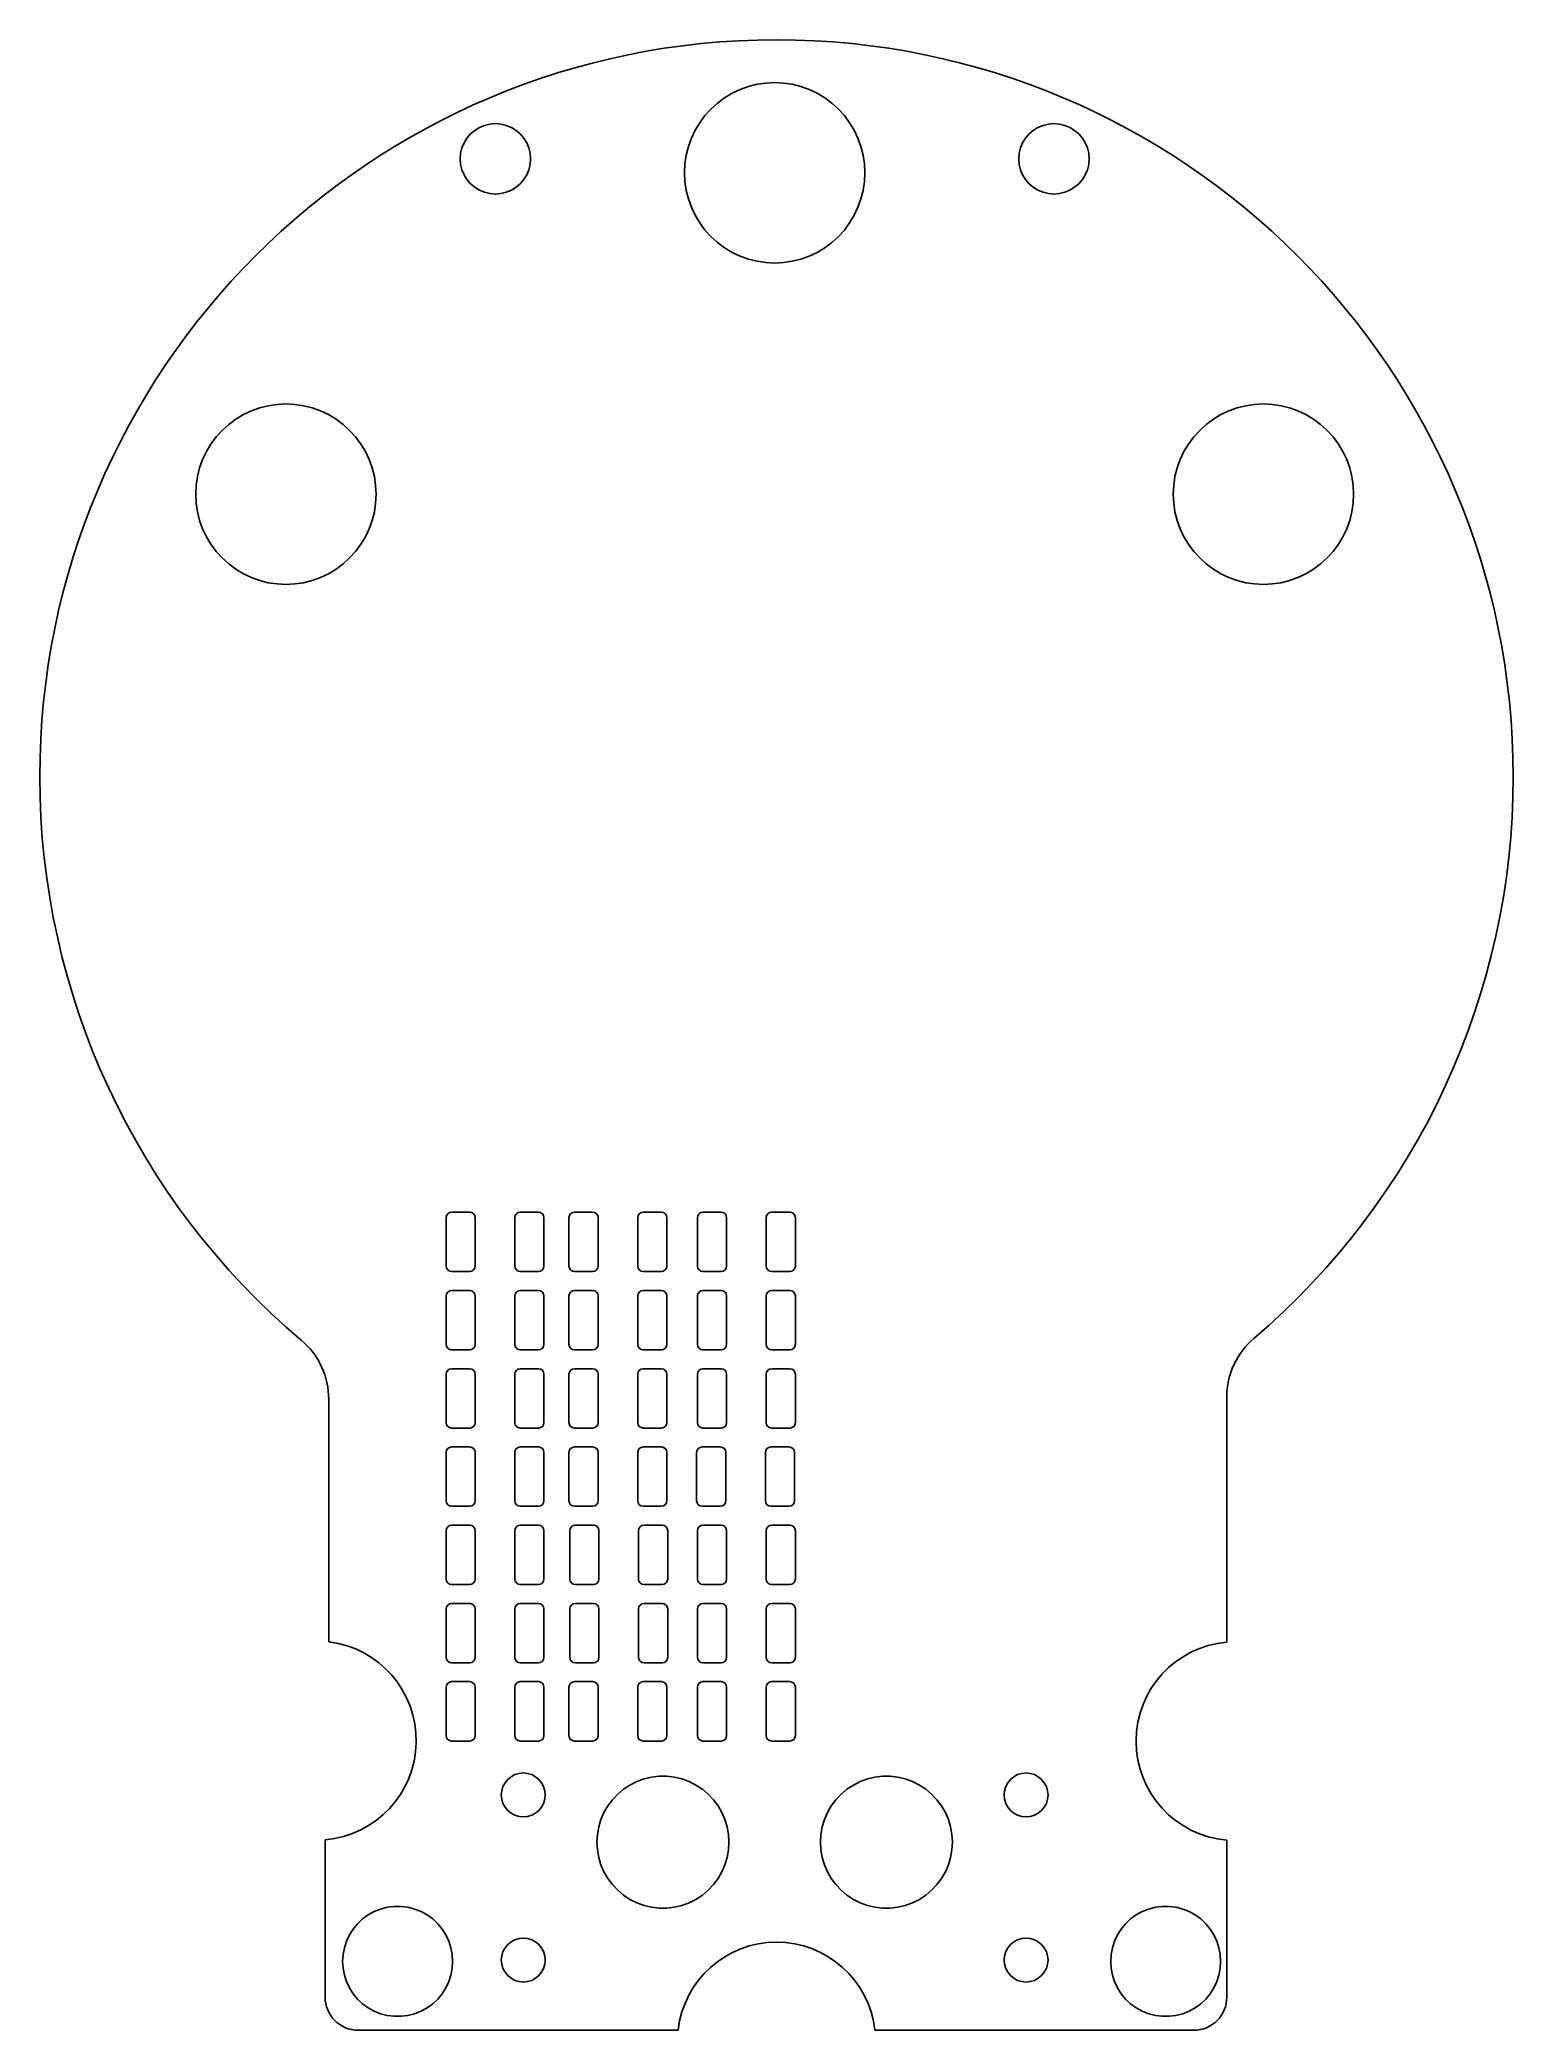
# Model space of a CAD drawing. Extents: x 116 to 183, y -128 to -37.6.
import ezdxf

# ---------------------------------------------------------------- set-up
doc = ezdxf.new("R2010")
doc.units = 0
doc.layers.add('BLACK', color=7, linetype='CONTINUOUS')

msp = doc.modelspace()

# ---------------------------------------------------------------- linework, layer by layer
at = {"layer": 'BLACK', "linetype": 'CONTINUOUS'}
for p, q in [((147.798238, -39.830344), (148.177073, -39.694795)), ((148.177073, -39.694795), (148.56737, -39.59703)), ((148.56737, -39.59703), (148.96537, -39.537993)), ((148.96537, -39.537993), (149.36724, -39.51825)), ((149.36724, -39.51825), (149.76911, -39.537993)), ((149.76911, -39.537993), (150.16711, -39.59703)), ((150.16711, -39.59703), (150.557407, -39.694795)), ((150.557407, -39.694795), (150.936242, -39.830344)), ((146.468102, -40.719112), (146.766228, -40.448907)), ((146.766228, -40.448907), (147.089402, -40.209225)), ((147.089402, -40.209225), (147.434513, -40.002373)), ((147.434513, -40.002373), (147.798238, -39.830344)), ((150.936242, -39.830344), (151.299967, -40.002373)), ((151.299967, -40.002373), (151.645078, -40.209225)), ((151.645078, -40.209225), (151.968252, -40.448907)), ((151.968252, -40.448907), (152.266378, -40.719112)), ((135.726784, -41.688823), (135.940855, -41.55764)), ((135.940855, -41.55764), (136.172813, -41.46156)), ((136.172813, -41.46156), (136.416945, -41.402949)), ((136.416945, -41.402949), (136.66724, -41.38325)), ((136.66724, -41.38325), (136.917535, -41.402949)), ((136.917535, -41.402949), (137.161667, -41.46156)), ((137.161667, -41.46156), (137.393625, -41.55764)), ((137.393625, -41.55764), (137.607696, -41.688823)), ((145.751363, -41.685523), (145.958215, -41.340412)), ((145.958215, -41.340412), (146.197897, -41.017238)), ((146.197897, -41.017238), (146.468102, -40.719112)), ((152.266378, -40.719112), (152.536583, -41.017238)), ((152.536583, -41.017238), (152.776265, -41.340412)), ((152.776265, -41.340412), (152.983117, -41.685523)), ((161.126784, -41.688823), (161.340855, -41.55764)), ((161.340855, -41.55764), (161.572813, -41.46156)), ((161.572813, -41.46156), (161.816945, -41.402949)), ((161.816945, -41.402949), (162.06724, -41.38325)), ((162.06724, -41.38325), (162.317535, -41.402949)), ((162.317535, -41.402949), (162.561667, -41.46156)), ((162.561667, -41.46156), (162.793625, -41.55764)), ((162.793625, -41.55764), (163.007696, -41.688823)), ((135.086939, -42.732955), (135.14555, -42.488823)), ((135.14555, -42.488823), (135.24163, -42.256865)), ((135.24163, -42.256865), (135.372813, -42.042794)), ((135.372813, -42.042794), (135.535869, -41.851879)), ((135.535869, -41.851879), (135.726784, -41.688823)), ((137.607696, -41.688823), (137.798611, -41.851879)), ((137.798611, -41.851879), (137.961667, -42.042794)), ((137.961667, -42.042794), (138.09285, -42.256865)), ((138.09285, -42.256865), (138.18893, -42.488823)), ((138.18893, -42.488823), (138.247541, -42.732955)), ((145.34602, -42.81838), (145.443785, -42.428083)), ((145.443785, -42.428083), (145.579334, -42.049248)), ((145.579334, -42.049248), (145.751363, -41.685523)), ((152.983117, -41.685523), (153.155146, -42.049248)), ((153.155146, -42.049248), (153.290695, -42.428083)), ((153.290695, -42.428083), (153.38846, -42.81838)), ((160.486939, -42.732955), (160.54555, -42.488823)), ((160.54555, -42.488823), (160.64163, -42.256865)), ((160.64163, -42.256865), (160.772813, -42.042794)), ((160.772813, -42.042794), (160.935869, -41.851879)), ((160.935869, -41.851879), (161.126784, -41.688823)), ((163.007696, -41.688823), (163.198611, -41.851879)), ((163.198611, -41.851879), (163.361667, -42.042794)), ((163.361667, -42.042794), (163.49285, -42.256865)), ((163.49285, -42.256865), (163.58893, -42.488823)), ((163.58893, -42.488823), (163.647541, -42.732955)), ((135.06724, -42.98325), (135.086939, -42.732955)), ((135.086939, -43.233545), (135.06724, -42.98325)), ((135.14555, -43.477677), (135.086939, -43.233545)), ((138.247541, -43.233545), (138.18893, -43.477677)), ((138.247541, -42.732955), (138.26724, -42.98325)), ((138.26724, -42.98325), (138.247541, -43.233545)), ((145.26724, -43.61825), (145.286983, -43.21638)), ((145.286983, -43.21638), (145.34602, -42.81838)), ((153.38846, -42.81838), (153.447497, -43.21638)), ((153.447497, -43.21638), (153.46724, -43.61825)), ((160.46724, -42.98325), (160.486939, -42.732955)), ((160.486939, -43.233545), (160.46724, -42.98325)), ((160.54555, -43.477677), (160.486939, -43.233545)), ((163.647541, -43.233545), (163.58893, -43.477677)), ((163.647541, -42.732955), (163.66724, -42.98325)), ((163.66724, -42.98325), (163.647541, -43.233545)), ((135.24163, -43.709635), (135.14555, -43.477677)), ((135.372813, -43.923706), (135.24163, -43.709635)), ((135.535869, -44.114621), (135.372813, -43.923706)), ((135.726784, -44.277677), (135.535869, -44.114621)), ((135.940855, -44.40886), (135.726784, -44.277677)), ((137.607696, -44.277677), (137.393625, -44.40886)), ((137.798611, -44.114621), (137.607696, -44.277677)), ((137.961667, -43.923706), (137.798611, -44.114621)), ((138.09285, -43.709635), (137.961667, -43.923706)), ((138.18893, -43.477677), (138.09285, -43.709635)), ((145.286983, -44.02012), (145.26724, -43.61825)), ((145.34602, -44.41812), (145.286983, -44.02012)), ((153.447497, -44.02012), (153.38846, -44.41812)), ((153.46724, -43.61825), (153.447497, -44.02012)), ((160.64163, -43.709635), (160.54555, -43.477677)), ((160.772813, -43.923706), (160.64163, -43.709635)), ((160.935869, -44.114621), (160.772813, -43.923706)), ((161.126784, -44.277677), (160.935869, -44.114621)), ((161.340855, -44.40886), (161.126784, -44.277677)), ((163.007696, -44.277677), (162.793625, -44.40886)), ((163.198611, -44.114621), (163.007696, -44.277677)), ((163.361667, -43.923706), (163.198611, -44.114621)), ((163.49285, -43.709635), (163.361667, -43.923706)), ((163.58893, -43.477677), (163.49285, -43.709635)), ((136.172813, -44.50494), (135.940855, -44.40886)), ((136.416945, -44.563551), (136.172813, -44.50494)), ((136.66724, -44.58325), (136.416945, -44.563551)), ((136.917535, -44.563551), (136.66724, -44.58325)), ((137.161667, -44.50494), (136.917535, -44.563551)), ((137.393625, -44.40886), (137.161667, -44.50494)), ((145.443785, -44.808417), (145.34602, -44.41812)), ((145.579334, -45.187252), (145.443785, -44.808417)), ((145.751363, -45.550977), (145.579334, -45.187252)), ((153.155146, -45.187252), (152.983117, -45.550977)), ((153.290695, -44.808417), (153.155146, -45.187252)), ((153.38846, -44.41812), (153.290695, -44.808417)), ((161.572813, -44.50494), (161.340855, -44.40886)), ((161.816945, -44.563551), (161.572813, -44.50494)), ((162.06724, -44.58325), (161.816945, -44.563551)), ((162.317535, -44.563551), (162.06724, -44.58325)), ((162.561667, -44.50494), (162.317535, -44.563551)), ((162.793625, -44.40886), (162.561667, -44.50494)), ((145.958215, -45.896088), (145.751363, -45.550977)), ((146.197897, -46.219262), (145.958215, -45.896088)), ((152.776265, -45.896088), (152.536583, -46.219262)), ((152.983117, -45.550977), (152.776265, -45.896088)), ((146.468102, -46.517388), (146.197897, -46.219262)), ((146.766228, -46.787593), (146.468102, -46.517388)), ((147.089402, -47.027275), (146.766228, -46.787593)), ((147.434513, -47.234127), (147.089402, -47.027275)), ((151.645078, -47.027275), (151.299967, -47.234127)), ((151.968252, -46.787593), (151.645078, -47.027275)), ((152.266378, -46.517388), (151.968252, -46.787593)), ((152.536583, -46.219262), (152.266378, -46.517388)), ((147.798238, -47.406156), (147.434513, -47.234127)), ((148.177073, -47.541705), (147.798238, -47.406156)), ((148.56737, -47.63947), (148.177073, -47.541705)), ((148.96537, -47.698507), (148.56737, -47.63947)), ((149.36724, -47.71825), (148.96537, -47.698507)), ((149.76911, -47.698507), (149.36724, -47.71825)), ((150.16711, -47.63947), (149.76911, -47.698507)), ((150.557407, -47.541705), (150.16711, -47.63947)), ((150.936242, -47.406156), (150.557407, -47.541705)), ((151.299967, -47.234127), (150.936242, -47.406156)), ((125.952073, -54.299795), (126.34237, -54.20203)), ((126.34237, -54.20203), (126.74037, -54.142993)), ((126.74037, -54.142993), (127.14224, -54.12325)), ((127.14224, -54.12325), (127.54411, -54.142993)), ((127.54411, -54.142993), (127.94211, -54.20203)), ((127.94211, -54.20203), (128.332407, -54.299795)), ((170.402073, -54.299795), (170.79237, -54.20203)), ((170.79237, -54.20203), (171.19037, -54.142993)), ((171.19037, -54.142993), (171.59224, -54.12325)), ((171.59224, -54.12325), (171.99411, -54.142993)), ((171.99411, -54.142993), (172.39211, -54.20203)), ((172.39211, -54.20203), (172.782407, -54.299795)), ((124.243102, -55.324112), (124.541228, -55.053907)), ((124.541228, -55.053907), (124.864402, -54.814225)), ((124.864402, -54.814225), (125.209513, -54.607373)), ((125.209513, -54.607373), (125.573238, -54.435344)), ((125.573238, -54.435344), (125.952073, -54.299795)), ((128.332407, -54.299795), (128.711242, -54.435344)), ((128.711242, -54.435344), (129.074967, -54.607373)), ((129.074967, -54.607373), (129.420078, -54.814225)), ((129.420078, -54.814225), (129.743252, -55.053907)), ((129.743252, -55.053907), (130.041378, -55.324112)), ((168.693102, -55.324112), (168.991228, -55.053907)), ((168.991228, -55.053907), (169.314402, -54.814225)), ((169.314402, -54.814225), (169.659513, -54.607373)), ((169.659513, -54.607373), (170.023238, -54.435344)), ((170.023238, -54.435344), (170.402073, -54.299795)), ((172.782407, -54.299795), (173.161242, -54.435344)), ((173.161242, -54.435344), (173.524967, -54.607373)), ((173.524967, -54.607373), (173.870078, -54.814225)), ((173.870078, -54.814225), (174.193252, -55.053907)), ((174.193252, -55.053907), (174.491378, -55.324112)), ((123.526363, -56.290523), (123.733215, -55.945412)), ((123.733215, -55.945412), (123.972897, -55.622238)), ((123.972897, -55.622238), (124.243102, -55.324112)), ((130.041378, -55.324112), (130.311583, -55.622238)), ((130.311583, -55.622238), (130.551265, -55.945412)), ((130.551265, -55.945412), (130.758117, -56.290523)), ((167.976363, -56.290523), (168.183215, -55.945412)), ((168.183215, -55.945412), (168.422897, -55.622238)), ((168.422897, -55.622238), (168.693102, -55.324112)), ((174.491378, -55.324112), (174.761583, -55.622238)), ((174.761583, -55.622238), (175.001265, -55.945412)), ((175.001265, -55.945412), (175.208117, -56.290523)), ((123.218785, -57.033083), (123.354334, -56.654248)), ((123.354334, -56.654248), (123.526363, -56.290523)), ((130.758117, -56.290523), (130.930146, -56.654248)), ((130.930146, -56.654248), (131.065695, -57.033083)), ((167.668785, -57.033083), (167.804334, -56.654248)), ((167.804334, -56.654248), (167.976363, -56.290523)), ((175.208117, -56.290523), (175.380146, -56.654248)), ((175.380146, -56.654248), (175.515695, -57.033083)), ((123.04224, -58.22325), (123.061983, -57.82138)), ((123.061983, -57.82138), (123.12102, -57.42338)), ((123.12102, -57.42338), (123.218785, -57.033083)), ((131.065695, -57.033083), (131.16346, -57.42338)), ((131.16346, -57.42338), (131.222497, -57.82138)), ((131.222497, -57.82138), (131.24224, -58.22325)), ((167.49224, -58.22325), (167.511983, -57.82138)), ((167.511983, -57.82138), (167.57102, -57.42338)), ((167.57102, -57.42338), (167.668785, -57.033083)), ((175.515695, -57.033083), (175.61346, -57.42338)), ((175.61346, -57.42338), (175.672497, -57.82138)), ((175.672497, -57.82138), (175.69224, -58.22325)), ((123.061983, -58.62512), (123.04224, -58.22325)), ((123.12102, -59.02312), (123.061983, -58.62512)), ((131.222497, -58.62512), (131.16346, -59.02312)), ((131.24224, -58.22325), (131.222497, -58.62512)), ((167.511983, -58.62512), (167.49224, -58.22325)), ((167.57102, -59.02312), (167.511983, -58.62512)), ((175.672497, -58.62512), (175.61346, -59.02312)), ((175.69224, -58.22325), (175.672497, -58.62512)), ((123.218785, -59.413417), (123.12102, -59.02312)), ((123.354334, -59.792252), (123.218785, -59.413417)), ((131.065695, -59.413417), (130.930146, -59.792252)), ((131.16346, -59.02312), (131.065695, -59.413417)), ((167.668785, -59.413417), (167.57102, -59.02312)), ((167.804334, -59.792252), (167.668785, -59.413417)), ((175.515695, -59.413417), (175.380146, -59.792252)), ((175.61346, -59.02312), (175.515695, -59.413417)), ((123.526363, -60.155977), (123.354334, -59.792252)), ((123.733215, -60.501088), (123.526363, -60.155977)), ((123.972897, -60.824262), (123.733215, -60.501088)), ((130.551265, -60.501088), (130.311583, -60.824262)), ((130.758117, -60.155977), (130.551265, -60.501088)), ((130.930146, -59.792252), (130.758117, -60.155977)), ((167.976363, -60.155977), (167.804334, -59.792252)), ((168.183215, -60.501088), (167.976363, -60.155977)), ((168.422897, -60.824262), (168.183215, -60.501088)), ((175.001265, -60.501088), (174.761583, -60.824262)), ((175.208117, -60.155977), (175.001265, -60.501088)), ((175.380146, -59.792252), (175.208117, -60.155977)), ((124.243102, -61.122388), (123.972897, -60.824262)), ((124.541228, -61.392593), (124.243102, -61.122388)), ((124.864402, -61.632275), (124.541228, -61.392593)), ((129.743252, -61.392593), (129.420078, -61.632275)), ((130.041378, -61.122388), (129.743252, -61.392593)), ((130.311583, -60.824262), (130.041378, -61.122388)), ((168.693102, -61.122388), (168.422897, -60.824262)), ((168.991228, -61.392593), (168.693102, -61.122388)), ((169.314402, -61.632275), (168.991228, -61.392593)), ((174.193252, -61.392593), (173.870078, -61.632275)), ((174.491378, -61.122388), (174.193252, -61.392593)), ((174.761583, -60.824262), (174.491378, -61.122388)), ((125.209513, -61.839127), (124.864402, -61.632275)), ((125.573238, -62.011156), (125.209513, -61.839127)), ((125.952073, -62.146705), (125.573238, -62.011156)), ((126.34237, -62.24447), (125.952073, -62.146705)), ((126.74037, -62.303507), (126.34237, -62.24447)), ((127.14224, -62.32325), (126.74037, -62.303507)), ((127.54411, -62.303507), (127.14224, -62.32325)), ((127.94211, -62.24447), (127.54411, -62.303507)), ((128.332407, -62.146705), (127.94211, -62.24447)), ((128.711242, -62.011156), (128.332407, -62.146705)), ((129.074967, -61.839127), (128.711242, -62.011156)), ((129.420078, -61.632275), (129.074967, -61.839127)), ((169.659513, -61.839127), (169.314402, -61.632275)), ((170.023238, -62.011156), (169.659513, -61.839127)), ((170.402073, -62.146705), (170.023238, -62.011156)), ((170.79237, -62.24447), (170.402073, -62.146705)), ((171.19037, -62.303507), (170.79237, -62.24447)), ((171.59224, -62.32325), (171.19037, -62.303507)), ((171.99411, -62.303507), (171.59224, -62.32325)), ((172.39211, -62.24447), (171.99411, -62.303507)), ((172.782407, -62.146705), (172.39211, -62.24447)), ((173.161242, -62.011156), (172.782407, -62.146705)), ((173.524967, -61.839127), (173.161242, -62.011156)), ((173.870078, -61.632275), (173.524967, -61.839127)), ((134.427, -91.102), (134.44603, -91.006329)), ((134.427, -93.302), (134.427, -91.102)), ((134.44603, -91.006329), (134.500223, -90.925223)), ((134.500223, -90.925223), (134.581329, -90.87103)), ((134.581329, -90.87103), (134.677, -90.852)), ((134.677, -90.852), (135.502, -90.852)), ((135.502, -90.852), (135.597671, -90.87103)), ((135.597671, -90.87103), (135.678777, -90.925223)), ((135.678777, -90.925223), (135.73297, -91.006329)), ((135.73297, -91.006329), (135.752, -91.102)), ((135.752, -91.102), (135.752, -93.302)), ((137.552, -91.102), (137.57103, -91.006329)), ((137.552, -93.302), (137.552, -91.102)), ((137.57103, -91.006329), (137.625223, -90.925223)), ((137.625223, -90.925223), (137.706329, -90.87103)), ((137.706329, -90.87103), (137.802, -90.852)), ((137.802, -90.852), (138.627, -90.852)), ((138.627, -90.852), (138.722671, -90.87103)), ((138.722671, -90.87103), (138.803777, -90.925223)), ((138.803777, -90.925223), (138.85797, -91.006329)), ((138.85797, -91.006329), (138.877, -91.102)), ((138.877, -91.102), (138.877, -93.302)), ((140.015, -91.102), (140.03403, -91.006329)), ((140.015, -93.302), (140.015, -91.102)), ((140.03403, -91.006329), (140.088223, -90.925223)), ((140.088223, -90.925223), (140.169329, -90.87103)), ((140.169329, -90.87103), (140.265, -90.852)), ((140.265, -90.852), (141.09, -90.852)), ((141.09, -90.852), (141.185671, -90.87103)), ((141.185671, -90.87103), (141.266777, -90.925223)), ((141.266777, -90.925223), (141.32097, -91.006329)), ((141.32097, -91.006329), (141.34, -91.102)), ((141.34, -91.102), (141.34, -93.302)), ((143.14, -91.102), (143.15903, -91.006329)), ((143.14, -93.302), (143.14, -91.102)), ((143.15903, -91.006329), (143.213223, -90.925223)), ((143.213223, -90.925223), (143.294329, -90.87103)), ((143.294329, -90.87103), (143.39, -90.852)), ((143.39, -90.852), (144.215, -90.852)), ((144.215, -90.852), (144.310671, -90.87103)), ((144.310671, -90.87103), (144.391777, -90.925223)), ((144.391777, -90.925223), (144.44597, -91.006329)), ((144.44597, -91.006329), (144.465, -91.102)), ((144.465, -91.102), (144.465, -93.302)), ((145.857, -91.102), (145.87603, -91.006329)), ((145.857, -93.302), (145.857, -91.102)), ((145.87603, -91.006329), (145.930223, -90.925223)), ((145.930223, -90.925223), (146.011329, -90.87103)), ((146.011329, -90.87103), (146.107, -90.852)), ((146.107, -90.852), (146.932, -90.852)), ((146.932, -90.852), (147.027671, -90.87103)), ((147.027671, -90.87103), (147.108777, -90.925223)), ((147.108777, -90.925223), (147.16297, -91.006329)), ((147.16297, -91.006329), (147.182, -91.102)), ((147.182, -91.102), (147.182, -93.302)), ((148.982, -91.102), (149.00103, -91.006329)), ((148.982, -93.302), (148.982, -91.102)), ((149.00103, -91.006329), (149.055223, -90.925223)), ((149.055223, -90.925223), (149.136329, -90.87103)), ((149.136329, -90.87103), (149.232, -90.852)), ((149.232, -90.852), (150.057, -90.852)), ((150.057, -90.852), (150.152671, -90.87103)), ((150.152671, -90.87103), (150.233777, -90.925223)), ((150.233777, -90.925223), (150.28797, -91.006329)), ((150.28797, -91.006329), (150.307, -91.102)), ((150.307, -91.102), (150.307, -93.302)), ((134.44603, -93.397671), (134.427, -93.302)), ((134.500223, -93.478777), (134.44603, -93.397671)), ((134.581329, -93.53297), (134.500223, -93.478777)), ((134.677, -93.552), (134.581329, -93.53297)), ((135.502, -93.552), (134.677, -93.552)), ((135.597671, -93.53297), (135.502, -93.552)), ((135.678777, -93.478777), (135.597671, -93.53297)), ((135.73297, -93.397671), (135.678777, -93.478777)), ((135.752, -93.302), (135.73297, -93.397671)), ((137.57103, -93.397671), (137.552, -93.302)), ((137.625223, -93.478777), (137.57103, -93.397671)), ((137.706329, -93.53297), (137.625223, -93.478777)), ((137.802, -93.552), (137.706329, -93.53297)), ((138.627, -93.552), (137.802, -93.552)), ((138.722671, -93.53297), (138.627, -93.552)), ((138.803777, -93.478777), (138.722671, -93.53297)), ((138.85797, -93.397671), (138.803777, -93.478777)), ((138.877, -93.302), (138.85797, -93.397671)), ((140.03403, -93.397671), (140.015, -93.302)), ((140.088223, -93.478777), (140.03403, -93.397671)), ((140.169329, -93.53297), (140.088223, -93.478777)), ((140.265, -93.552), (140.169329, -93.53297)), ((141.09, -93.552), (140.265, -93.552)), ((141.185671, -93.53297), (141.09, -93.552)), ((141.266777, -93.478777), (141.185671, -93.53297)), ((141.32097, -93.397671), (141.266777, -93.478777)), ((141.34, -93.302), (141.32097, -93.397671)), ((143.15903, -93.397671), (143.14, -93.302)), ((143.213223, -93.478777), (143.15903, -93.397671)), ((143.294329, -93.53297), (143.213223, -93.478777)), ((143.39, -93.552), (143.294329, -93.53297)), ((144.215, -93.552), (143.39, -93.552)), ((144.310671, -93.53297), (144.215, -93.552)), ((144.391777, -93.478777), (144.310671, -93.53297)), ((144.44597, -93.397671), (144.391777, -93.478777)), ((144.465, -93.302), (144.44597, -93.397671)), ((145.87603, -93.397671), (145.857, -93.302)), ((145.930223, -93.478777), (145.87603, -93.397671)), ((146.011329, -93.53297), (145.930223, -93.478777)), ((146.107, -93.552), (146.011329, -93.53297)), ((146.932, -93.552), (146.107, -93.552)), ((147.027671, -93.53297), (146.932, -93.552)), ((147.108777, -93.478777), (147.027671, -93.53297)), ((147.16297, -93.397671), (147.108777, -93.478777)), ((147.182, -93.302), (147.16297, -93.397671)), ((149.00103, -93.397671), (148.982, -93.302)), ((149.055223, -93.478777), (149.00103, -93.397671)), ((149.136329, -93.53297), (149.055223, -93.478777)), ((149.232, -93.552), (149.136329, -93.53297)), ((150.057, -93.552), (149.232, -93.552)), ((150.152671, -93.53297), (150.057, -93.552)), ((150.233777, -93.478777), (150.152671, -93.53297)), ((150.28797, -93.397671), (150.233777, -93.478777)), ((150.307, -93.302), (150.28797, -93.397671)), ((134.427, -94.658), (134.44603, -94.562329)), ((134.427, -96.858), (134.427, -94.658)), ((134.44603, -94.562329), (134.500223, -94.481223)), ((134.500223, -94.481223), (134.581329, -94.42703)), ((134.581329, -94.42703), (134.677, -94.408)), ((134.677, -94.408), (135.502, -94.408)), ((135.502, -94.408), (135.597671, -94.42703)), ((135.597671, -94.42703), (135.678777, -94.481223)), ((135.678777, -94.481223), (135.73297, -94.562329)), ((135.73297, -94.562329), (135.752, -94.658)), ((135.752, -94.658), (135.752, -96.858)), ((137.552, -94.658), (137.57103, -94.562329)), ((137.552, -96.858), (137.552, -94.658)), ((137.57103, -94.562329), (137.625223, -94.481223)), ((137.625223, -94.481223), (137.706329, -94.42703)), ((137.706329, -94.42703), (137.802, -94.408)), ((137.802, -94.408), (138.627, -94.408)), ((138.627, -94.408), (138.722671, -94.42703)), ((138.722671, -94.42703), (138.803777, -94.481223)), ((138.803777, -94.481223), (138.85797, -94.562329)), ((138.85797, -94.562329), (138.877, -94.658)), ((138.877, -94.658), (138.877, -96.858)), ((140.015, -94.658), (140.03403, -94.562329)), ((140.015, -96.858), (140.015, -94.658)), ((140.03403, -94.562329), (140.088223, -94.481223)), ((140.088223, -94.481223), (140.169329, -94.42703)), ((140.169329, -94.42703), (140.265, -94.408)), ((140.265, -94.408), (141.09, -94.408)), ((141.09, -94.408), (141.185671, -94.42703)), ((141.185671, -94.42703), (141.266777, -94.481223)), ((141.266777, -94.481223), (141.32097, -94.562329)), ((141.32097, -94.562329), (141.34, -94.658)), ((141.34, -94.658), (141.34, -96.858)), ((143.14, -94.658), (143.15903, -94.562329)), ((143.14, -96.858), (143.14, -94.658)), ((143.15903, -94.562329), (143.213223, -94.481223)), ((143.213223, -94.481223), (143.294329, -94.42703)), ((143.294329, -94.42703), (143.39, -94.408)), ((143.39, -94.408), (144.215, -94.408)), ((144.215, -94.408), (144.310671, -94.42703)), ((144.310671, -94.42703), (144.391777, -94.481223)), ((144.391777, -94.481223), (144.44597, -94.562329)), ((144.44597, -94.562329), (144.465, -94.658)), ((144.465, -94.658), (144.465, -96.858)), ((145.857, -94.658), (145.87603, -94.562329)), ((145.857, -96.858), (145.857, -94.658)), ((145.87603, -94.562329), (145.930223, -94.481223)), ((145.930223, -94.481223), (146.011329, -94.42703)), ((146.011329, -94.42703), (146.107, -94.408)), ((146.107, -94.408), (146.932, -94.408)), ((146.932, -94.408), (147.027671, -94.42703)), ((147.027671, -94.42703), (147.108777, -94.481223)), ((147.108777, -94.481223), (147.16297, -94.562329)), ((147.16297, -94.562329), (147.182, -94.658)), ((147.182, -94.658), (147.182, -96.858)), ((148.982, -94.658), (149.00103, -94.562329)), ((148.982, -96.858), (148.982, -94.658)), ((149.00103, -94.562329), (149.055223, -94.481223)), ((149.055223, -94.481223), (149.136329, -94.42703)), ((149.136329, -94.42703), (149.232, -94.408)), ((149.232, -94.408), (150.057, -94.408)), ((150.057, -94.408), (150.152671, -94.42703)), ((150.152671, -94.42703), (150.233777, -94.481223)), ((150.233777, -94.481223), (150.28797, -94.562329)), ((150.28797, -94.562329), (150.307, -94.658)), ((150.307, -94.658), (150.307, -96.858)), ((134.44603, -96.953671), (134.427, -96.858)), ((134.500223, -97.034777), (134.44603, -96.953671)), ((134.581329, -97.08897), (134.500223, -97.034777)), ((134.677, -97.108), (134.581329, -97.08897)), ((135.502, -97.108), (134.677, -97.108)), ((135.597671, -97.08897), (135.502, -97.108)), ((135.678777, -97.034777), (135.597671, -97.08897)), ((135.73297, -96.953671), (135.678777, -97.034777)), ((135.752, -96.858), (135.73297, -96.953671)), ((137.57103, -96.953671), (137.552, -96.858)), ((137.625223, -97.034777), (137.57103, -96.953671)), ((137.706329, -97.08897), (137.625223, -97.034777)), ((137.802, -97.108), (137.706329, -97.08897)), ((138.627, -97.108), (137.802, -97.108)), ((138.722671, -97.08897), (138.627, -97.108)), ((138.803777, -97.034777), (138.722671, -97.08897)), ((138.85797, -96.953671), (138.803777, -97.034777)), ((138.877, -96.858), (138.85797, -96.953671)), ((140.03403, -96.953671), (140.015, -96.858)), ((140.088223, -97.034777), (140.03403, -96.953671)), ((140.169329, -97.08897), (140.088223, -97.034777)), ((140.265, -97.108), (140.169329, -97.08897)), ((141.09, -97.108), (140.265, -97.108)), ((141.185671, -97.08897), (141.09, -97.108)), ((141.266777, -97.034777), (141.185671, -97.08897)), ((141.32097, -96.953671), (141.266777, -97.034777)), ((141.34, -96.858), (141.32097, -96.953671)), ((143.15903, -96.953671), (143.14, -96.858)), ((143.213223, -97.034777), (143.15903, -96.953671)), ((143.294329, -97.08897), (143.213223, -97.034777)), ((143.39, -97.108), (143.294329, -97.08897)), ((144.215, -97.108), (143.39, -97.108)), ((144.310671, -97.08897), (144.215, -97.108)), ((144.391777, -97.034777), (144.310671, -97.08897)), ((144.44597, -96.953671), (144.391777, -97.034777)), ((144.465, -96.858), (144.44597, -96.953671)), ((145.87603, -96.953671), (145.857, -96.858)), ((145.930223, -97.034777), (145.87603, -96.953671)), ((146.011329, -97.08897), (145.930223, -97.034777)), ((146.107, -97.108), (146.011329, -97.08897)), ((146.932, -97.108), (146.107, -97.108)), ((147.027671, -97.08897), (146.932, -97.108)), ((147.108777, -97.034777), (147.027671, -97.08897)), ((147.16297, -96.953671), (147.108777, -97.034777)), ((147.182, -96.858), (147.16297, -96.953671)), ((149.00103, -96.953671), (148.982, -96.858)), ((149.055223, -97.034777), (149.00103, -96.953671)), ((149.136329, -97.08897), (149.055223, -97.034777)), ((149.232, -97.108), (149.136329, -97.08897)), ((150.057, -97.108), (149.232, -97.108)), ((150.152671, -97.08897), (150.057, -97.108)), ((150.233777, -97.034777), (150.152671, -97.08897)), ((150.28797, -96.953671), (150.233777, -97.034777)), ((150.307, -96.858), (150.28797, -96.953671)), ((134.427, -98.214), (134.44603, -98.118329)), ((134.427, -100.414), (134.427, -98.214)), ((134.44603, -98.118329), (134.500223, -98.037223)), ((134.500223, -98.037223), (134.581329, -97.98303)), ((134.581329, -97.98303), (134.677, -97.964)), ((134.677, -97.964), (135.502, -97.964)), ((135.502, -97.964), (135.597671, -97.98303)), ((135.597671, -97.98303), (135.678777, -98.037223)), ((135.678777, -98.037223), (135.73297, -98.118329)), ((135.73297, -98.118329), (135.752, -98.214)), ((135.752, -98.214), (135.752, -100.414)), ((137.552, -98.214), (137.57103, -98.118329)), ((137.552, -100.414), (137.552, -98.214)), ((137.57103, -98.118329), (137.625223, -98.037223)), ((137.625223, -98.037223), (137.706329, -97.98303)), ((137.706329, -97.98303), (137.802, -97.964)), ((137.802, -97.964), (138.627, -97.964)), ((138.627, -97.964), (138.722671, -97.98303)), ((138.722671, -97.98303), (138.803777, -98.037223)), ((138.803777, -98.037223), (138.85797, -98.118329)), ((138.85797, -98.118329), (138.877, -98.214)), ((138.877, -98.214), (138.877, -100.414)), ((140.015, -98.214), (140.03403, -98.118329)), ((140.015, -100.414), (140.015, -98.214)), ((140.03403, -98.118329), (140.088223, -98.037223)), ((140.088223, -98.037223), (140.169329, -97.98303)), ((140.169329, -97.98303), (140.265, -97.964)), ((140.265, -97.964), (141.09, -97.964)), ((141.09, -97.964), (141.185671, -97.98303)), ((141.185671, -97.98303), (141.266777, -98.037223)), ((141.266777, -98.037223), (141.32097, -98.118329)), ((141.32097, -98.118329), (141.34, -98.214)), ((141.34, -98.214), (141.34, -100.414)), ((143.14, -98.214), (143.15903, -98.118329)), ((143.14, -100.414), (143.14, -98.214)), ((143.15903, -98.118329), (143.213223, -98.037223)), ((143.213223, -98.037223), (143.294329, -97.98303)), ((143.294329, -97.98303), (143.39, -97.964)), ((143.39, -97.964), (144.215, -97.964)), ((144.215, -97.964), (144.310671, -97.98303)), ((144.310671, -97.98303), (144.391777, -98.037223)), ((144.391777, -98.037223), (144.44597, -98.118329)), ((144.44597, -98.118329), (144.465, -98.214)), ((144.465, -98.214), (144.465, -100.414)), ((145.857, -98.214), (145.87603, -98.118329)), ((145.857, -100.414), (145.857, -98.214)), ((145.87603, -98.118329), (145.930223, -98.037223)), ((145.930223, -98.037223), (146.011329, -97.98303)), ((146.011329, -97.98303), (146.107, -97.964)), ((146.107, -97.964), (146.932, -97.964)), ((146.932, -97.964), (147.027671, -97.98303)), ((147.027671, -97.98303), (147.108777, -98.037223)), ((147.108777, -98.037223), (147.16297, -98.118329)), ((147.16297, -98.118329), (147.182, -98.214)), ((147.182, -98.214), (147.182, -100.414)), ((148.982, -98.214), (149.00103, -98.118329)), ((148.982, -100.414), (148.982, -98.214)), ((149.00103, -98.118329), (149.055223, -98.037223)), ((149.055223, -98.037223), (149.136329, -97.98303)), ((149.136329, -97.98303), (149.232, -97.964)), ((149.232, -97.964), (150.057, -97.964)), ((150.057, -97.964), (150.152671, -97.98303)), ((150.152671, -97.98303), (150.233777, -98.037223)), ((150.233777, -98.037223), (150.28797, -98.118329)), ((150.28797, -98.118329), (150.307, -98.214)), ((150.307, -98.214), (150.307, -100.414)), ((129.089859, -99.356597), (129.089859, -110.37597)), ((169.927313, -99.254504), (169.927313, -110.391357)), ((134.44603, -100.509671), (134.427, -100.414)), ((134.500223, -100.590777), (134.44603, -100.509671)), ((134.581329, -100.64497), (134.500223, -100.590777)), ((134.677, -100.664), (134.581329, -100.64497)), ((135.502, -100.664), (134.677, -100.664)), ((135.597671, -100.64497), (135.502, -100.664)), ((135.678777, -100.590777), (135.597671, -100.64497)), ((135.73297, -100.509671), (135.678777, -100.590777)), ((135.752, -100.414), (135.73297, -100.509671)), ((137.57103, -100.509671), (137.552, -100.414)), ((137.625223, -100.590777), (137.57103, -100.509671)), ((137.706329, -100.64497), (137.625223, -100.590777)), ((137.802, -100.664), (137.706329, -100.64497)), ((138.627, -100.664), (137.802, -100.664)), ((138.722671, -100.64497), (138.627, -100.664)), ((138.803777, -100.590777), (138.722671, -100.64497)), ((138.85797, -100.509671), (138.803777, -100.590777)), ((138.877, -100.414), (138.85797, -100.509671)), ((140.03403, -100.509671), (140.015, -100.414)), ((140.088223, -100.590777), (140.03403, -100.509671)), ((140.169329, -100.64497), (140.088223, -100.590777)), ((140.265, -100.664), (140.169329, -100.64497)), ((141.09, -100.664), (140.265, -100.664)), ((141.185671, -100.64497), (141.09, -100.664)), ((141.266777, -100.590777), (141.185671, -100.64497)), ((141.32097, -100.509671), (141.266777, -100.590777)), ((141.34, -100.414), (141.32097, -100.509671)), ((143.15903, -100.509671), (143.14, -100.414)), ((143.213223, -100.590777), (143.15903, -100.509671)), ((143.294329, -100.64497), (143.213223, -100.590777)), ((143.39, -100.664), (143.294329, -100.64497)), ((144.215, -100.664), (143.39, -100.664)), ((144.310671, -100.64497), (144.215, -100.664)), ((144.391777, -100.590777), (144.310671, -100.64497)), ((144.44597, -100.509671), (144.391777, -100.590777)), ((144.465, -100.414), (144.44597, -100.509671)), ((145.87603, -100.509671), (145.857, -100.414)), ((145.930223, -100.590777), (145.87603, -100.509671)), ((146.011329, -100.64497), (145.930223, -100.590777)), ((146.107, -100.664), (146.011329, -100.64497)), ((146.932, -100.664), (146.107, -100.664)), ((147.027671, -100.64497), (146.932, -100.664)), ((147.108777, -100.590777), (147.027671, -100.64497)), ((147.16297, -100.509671), (147.108777, -100.590777)), ((147.182, -100.414), (147.16297, -100.509671)), ((149.00103, -100.509671), (148.982, -100.414)), ((149.055223, -100.590777), (149.00103, -100.509671)), ((149.136329, -100.64497), (149.055223, -100.590777)), ((149.232, -100.664), (149.136329, -100.64497)), ((150.057, -100.664), (149.232, -100.664)), ((150.152671, -100.64497), (150.057, -100.664)), ((150.233777, -100.590777), (150.152671, -100.64497)), ((150.28797, -100.509671), (150.233777, -100.590777)), ((150.307, -100.414), (150.28797, -100.509671)), ((134.427, -101.77), (134.44603, -101.674329)), ((134.427, -103.97), (134.427, -101.77)), ((134.44603, -101.674329), (134.500223, -101.593223)), ((134.500223, -101.593223), (134.581329, -101.53903)), ((134.581329, -101.53903), (134.677, -101.52)), ((134.677, -101.52), (135.502, -101.52)), ((135.502, -101.52), (135.597671, -101.53903)), ((135.597671, -101.53903), (135.678777, -101.593223)), ((135.678777, -101.593223), (135.73297, -101.674329)), ((135.73297, -101.674329), (135.752, -101.77)), ((135.752, -101.77), (135.752, -103.97)), ((137.552, -101.77), (137.57103, -101.674329)), ((137.552, -103.97), (137.552, -101.77)), ((137.57103, -101.674329), (137.625223, -101.593223)), ((137.625223, -101.593223), (137.706329, -101.53903)), ((137.706329, -101.53903), (137.802, -101.52)), ((137.802, -101.52), (138.627, -101.52)), ((138.627, -101.52), (138.722671, -101.53903)), ((138.722671, -101.53903), (138.803777, -101.593223)), ((138.803777, -101.593223), (138.85797, -101.674329)), ((138.85797, -101.674329), (138.877, -101.77)), ((138.877, -101.77), (138.877, -103.97)), ((140.015, -101.77), (140.03403, -101.674329)), ((140.015, -103.97), (140.015, -101.77)), ((140.03403, -101.674329), (140.088223, -101.593223)), ((140.088223, -101.593223), (140.169329, -101.53903)), ((140.169329, -101.53903), (140.265, -101.52)), ((140.265, -101.52), (141.09, -101.52)), ((141.09, -101.52), (141.185671, -101.53903)), ((141.185671, -101.53903), (141.266777, -101.593223)), ((141.266777, -101.593223), (141.32097, -101.674329)), ((141.32097, -101.674329), (141.34, -101.77)), ((141.34, -101.77), (141.34, -103.97)), ((143.14, -101.77), (143.15903, -101.674329)), ((143.14, -103.97), (143.14, -101.77)), ((143.15903, -101.674329), (143.213223, -101.593223)), ((143.213223, -101.593223), (143.294329, -101.53903)), ((143.294329, -101.53903), (143.39, -101.52)), ((143.39, -101.52), (144.215, -101.52)), ((144.215, -101.52), (144.310671, -101.53903)), ((144.310671, -101.53903), (144.391777, -101.593223)), ((144.391777, -101.593223), (144.44597, -101.674329)), ((144.44597, -101.674329), (144.465, -101.77)), ((144.465, -101.77), (144.465, -103.97)), ((145.8185, -101.77), (145.83753, -101.674329)), ((145.8185, -103.97), (145.8185, -101.77)), ((145.83753, -101.674329), (145.891723, -101.593223)), ((145.891723, -101.593223), (145.972829, -101.53903)), ((145.972829, -101.53903), (146.0685, -101.52)), ((146.0685, -101.52), (146.8935, -101.52)), ((146.8935, -101.52), (146.989171, -101.53903)), ((146.989171, -101.53903), (147.070277, -101.593223)), ((147.070277, -101.593223), (147.12447, -101.674329)), ((147.12447, -101.674329), (147.1435, -101.77)), ((147.1435, -101.77), (147.1435, -103.97)), ((148.9435, -101.77), (148.96253, -101.674329)), ((148.9435, -103.97), (148.9435, -101.77)), ((148.96253, -101.674329), (149.016723, -101.593223)), ((149.016723, -101.593223), (149.097829, -101.53903)), ((149.097829, -101.53903), (149.1935, -101.52)), ((149.1935, -101.52), (150.0185, -101.52)), ((150.0185, -101.52), (150.114171, -101.53903)), ((150.114171, -101.53903), (150.195277, -101.593223)), ((150.195277, -101.593223), (150.24947, -101.674329)), ((150.24947, -101.674329), (150.2685, -101.77)), ((150.2685, -101.77), (150.2685, -103.97)), ((134.44603, -104.065671), (134.427, -103.97)), ((135.752, -103.97), (135.73297, -104.065671)), ((137.57103, -104.065671), (137.552, -103.97)), ((138.877, -103.97), (138.85797, -104.065671)), ((140.03403, -104.065671), (140.015, -103.97)), ((141.34, -103.97), (141.32097, -104.065671)), ((143.15903, -104.065671), (143.14, -103.97)), ((144.465, -103.97), (144.44597, -104.065671)), ((145.83753, -104.065671), (145.8185, -103.97)), ((147.1435, -103.97), (147.12447, -104.065671)), ((148.96253, -104.065671), (148.9435, -103.97)), ((150.2685, -103.97), (150.24947, -104.065671)), ((134.500223, -104.146777), (134.44603, -104.065671)), ((134.581329, -104.20097), (134.500223, -104.146777)), ((134.677, -104.22), (134.581329, -104.20097)), ((135.502, -104.22), (134.677, -104.22)), ((135.597671, -104.20097), (135.502, -104.22)), ((135.678777, -104.146777), (135.597671, -104.20097)), ((135.73297, -104.065671), (135.678777, -104.146777)), ((137.625223, -104.146777), (137.57103, -104.065671)), ((137.706329, -104.20097), (137.625223, -104.146777)), ((137.802, -104.22), (137.706329, -104.20097)), ((138.627, -104.22), (137.802, -104.22)), ((138.722671, -104.20097), (138.627, -104.22)), ((138.803777, -104.146777), (138.722671, -104.20097)), ((138.85797, -104.065671), (138.803777, -104.146777)), ((140.088223, -104.146777), (140.03403, -104.065671)), ((140.169329, -104.20097), (140.088223, -104.146777)), ((140.265, -104.22), (140.169329, -104.20097)), ((141.09, -104.22), (140.265, -104.22)), ((141.185671, -104.20097), (141.09, -104.22)), ((141.266777, -104.146777), (141.185671, -104.20097)), ((141.32097, -104.065671), (141.266777, -104.146777)), ((143.213223, -104.146777), (143.15903, -104.065671)), ((143.294329, -104.20097), (143.213223, -104.146777)), ((143.39, -104.22), (143.294329, -104.20097)), ((144.215, -104.22), (143.39, -104.22)), ((144.310671, -104.20097), (144.215, -104.22)), ((144.391777, -104.146777), (144.310671, -104.20097)), ((144.44597, -104.065671), (144.391777, -104.146777)), ((145.891723, -104.146777), (145.83753, -104.065671)), ((145.972829, -104.20097), (145.891723, -104.146777)), ((146.0685, -104.22), (145.972829, -104.20097)), ((146.8935, -104.22), (146.0685, -104.22)), ((146.989171, -104.20097), (146.8935, -104.22)), ((147.070277, -104.146777), (146.989171, -104.20097)), ((147.12447, -104.065671), (147.070277, -104.146777)), ((149.016723, -104.146777), (148.96253, -104.065671)), ((149.097829, -104.20097), (149.016723, -104.146777)), ((149.1935, -104.22), (149.097829, -104.20097)), ((150.0185, -104.22), (149.1935, -104.22)), ((150.114171, -104.20097), (150.0185, -104.22)), ((150.195277, -104.146777), (150.114171, -104.20097)), ((150.24947, -104.065671), (150.195277, -104.146777)), ((134.427, -105.326), (134.44603, -105.230329)), ((134.427, -107.526), (134.427, -105.326)), ((134.44603, -105.230329), (134.500223, -105.149223)), ((134.500223, -105.149223), (134.581329, -105.09503)), ((134.581329, -105.09503), (134.677, -105.076)), ((134.677, -105.076), (135.502, -105.076)), ((135.502, -105.076), (135.597671, -105.09503)), ((135.597671, -105.09503), (135.678777, -105.149223)), ((135.678777, -105.149223), (135.73297, -105.230329)), ((135.73297, -105.230329), (135.752, -105.326)), ((135.752, -105.326), (135.752, -107.526)), ((137.552, -105.326), (137.57103, -105.230329)), ((137.552, -107.526), (137.552, -105.326)), ((137.57103, -105.230329), (137.625223, -105.149223)), ((137.625223, -105.149223), (137.706329, -105.09503)), ((137.706329, -105.09503), (137.802, -105.076)), ((137.802, -105.076), (138.627, -105.076)), ((138.627, -105.076), (138.722671, -105.09503)), ((138.722671, -105.09503), (138.803777, -105.149223)), ((138.803777, -105.149223), (138.85797, -105.230329)), ((138.85797, -105.230329), (138.877, -105.326)), ((138.877, -105.326), (138.877, -107.526)), ((140.0535, -105.326), (140.07253, -105.230329)), ((140.0535, -107.526), (140.0535, -105.326)), ((140.07253, -105.230329), (140.126723, -105.149223)), ((140.126723, -105.149223), (140.207829, -105.09503)), ((140.207829, -105.09503), (140.3035, -105.076)), ((140.3035, -105.076), (141.1285, -105.076)), ((141.1285, -105.076), (141.224171, -105.09503)), ((141.224171, -105.09503), (141.305277, -105.149223)), ((141.305277, -105.149223), (141.35947, -105.230329)), ((141.35947, -105.230329), (141.3785, -105.326)), ((141.3785, -105.326), (141.3785, -107.526)), ((143.1785, -105.326), (143.19753, -105.230329)), ((143.1785, -107.526), (143.1785, -105.326)), ((143.19753, -105.230329), (143.251723, -105.149223)), ((143.251723, -105.149223), (143.332829, -105.09503)), ((143.332829, -105.09503), (143.4285, -105.076)), ((143.4285, -105.076), (144.2535, -105.076)), ((144.2535, -105.076), (144.349171, -105.09503)), ((144.349171, -105.09503), (144.430277, -105.149223)), ((144.430277, -105.149223), (144.48447, -105.230329)), ((144.48447, -105.230329), (144.5035, -105.326)), ((144.5035, -105.326), (144.5035, -107.526)), ((145.857, -105.326), (145.87603, -105.230329)), ((145.857, -107.526), (145.857, -105.326)), ((145.87603, -105.230329), (145.930223, -105.149223)), ((145.930223, -105.149223), (146.011329, -105.09503)), ((146.011329, -105.09503), (146.107, -105.076)), ((146.107, -105.076), (146.932, -105.076)), ((146.932, -105.076), (147.027671, -105.09503)), ((147.027671, -105.09503), (147.108777, -105.149223)), ((147.108777, -105.149223), (147.16297, -105.230329)), ((147.16297, -105.230329), (147.182, -105.326)), ((147.182, -105.326), (147.182, -107.526)), ((148.982, -105.326), (149.00103, -105.230329)), ((148.982, -107.526), (148.982, -105.326)), ((149.00103, -105.230329), (149.055223, -105.149223)), ((149.055223, -105.149223), (149.136329, -105.09503)), ((149.136329, -105.09503), (149.232, -105.076)), ((149.232, -105.076), (150.057, -105.076)), ((150.057, -105.076), (150.152671, -105.09503)), ((150.152671, -105.09503), (150.233777, -105.149223)), ((150.233777, -105.149223), (150.28797, -105.230329)), ((150.28797, -105.230329), (150.307, -105.326)), ((150.307, -105.326), (150.307, -107.526)), ((134.44603, -107.621671), (134.427, -107.526)), ((134.500223, -107.702777), (134.44603, -107.621671)), ((135.73297, -107.621671), (135.678777, -107.702777)), ((135.752, -107.526), (135.73297, -107.621671)), ((137.57103, -107.621671), (137.552, -107.526)), ((137.625223, -107.702777), (137.57103, -107.621671)), ((138.85797, -107.621671), (138.803777, -107.702777)), ((138.877, -107.526), (138.85797, -107.621671)), ((140.07253, -107.621671), (140.0535, -107.526)), ((140.126723, -107.702777), (140.07253, -107.621671)), ((141.35947, -107.621671), (141.305277, -107.702777)), ((141.3785, -107.526), (141.35947, -107.621671)), ((143.19753, -107.621671), (143.1785, -107.526)), ((143.251723, -107.702777), (143.19753, -107.621671)), ((144.48447, -107.621671), (144.430277, -107.702777)), ((144.5035, -107.526), (144.48447, -107.621671)), ((145.87603, -107.621671), (145.857, -107.526)), ((145.930223, -107.702777), (145.87603, -107.621671)), ((147.16297, -107.621671), (147.108777, -107.702777)), ((147.182, -107.526), (147.16297, -107.621671)), ((149.00103, -107.621671), (148.982, -107.526)), ((149.055223, -107.702777), (149.00103, -107.621671)), ((150.28797, -107.621671), (150.233777, -107.702777)), ((150.307, -107.526), (150.28797, -107.621671)), ((134.581329, -107.75697), (134.500223, -107.702777)), ((134.677, -107.776), (134.581329, -107.75697)), ((135.502, -107.776), (134.677, -107.776)), ((135.597671, -107.75697), (135.502, -107.776)), ((135.678777, -107.702777), (135.597671, -107.75697)), ((137.706329, -107.75697), (137.625223, -107.702777)), ((137.802, -107.776), (137.706329, -107.75697)), ((138.627, -107.776), (137.802, -107.776)), ((138.722671, -107.75697), (138.627, -107.776)), ((138.803777, -107.702777), (138.722671, -107.75697)), ((140.207829, -107.75697), (140.126723, -107.702777)), ((140.3035, -107.776), (140.207829, -107.75697)), ((141.1285, -107.776), (140.3035, -107.776)), ((141.224171, -107.75697), (141.1285, -107.776)), ((141.305277, -107.702777), (141.224171, -107.75697)), ((143.332829, -107.75697), (143.251723, -107.702777)), ((143.4285, -107.776), (143.332829, -107.75697)), ((144.2535, -107.776), (143.4285, -107.776)), ((144.349171, -107.75697), (144.2535, -107.776)), ((144.430277, -107.702777), (144.349171, -107.75697)), ((146.011329, -107.75697), (145.930223, -107.702777)), ((146.107, -107.776), (146.011329, -107.75697)), ((146.932, -107.776), (146.107, -107.776)), ((147.027671, -107.75697), (146.932, -107.776)), ((147.108777, -107.702777), (147.027671, -107.75697)), ((149.136329, -107.75697), (149.055223, -107.702777)), ((149.232, -107.776), (149.136329, -107.75697)), ((150.057, -107.776), (149.232, -107.776)), ((150.152671, -107.75697), (150.057, -107.776)), ((150.233777, -107.702777), (150.152671, -107.75697)), ((134.427, -108.882), (134.44603, -108.786329)), ((134.427, -111.082), (134.427, -108.882)), ((134.44603, -108.786329), (134.500223, -108.705223)), ((134.500223, -108.705223), (134.581329, -108.65103)), ((134.581329, -108.65103), (134.677, -108.632)), ((134.677, -108.632), (135.502, -108.632)), ((135.502, -108.632), (135.597671, -108.65103)), ((135.597671, -108.65103), (135.678777, -108.705223)), ((135.678777, -108.705223), (135.73297, -108.786329)), ((135.73297, -108.786329), (135.752, -108.882)), ((135.752, -108.882), (135.752, -111.082)), ((137.552, -108.882), (137.57103, -108.786329)), ((137.552, -111.082), (137.552, -108.882)), ((137.57103, -108.786329), (137.625223, -108.705223)), ((137.625223, -108.705223), (137.706329, -108.65103)), ((137.706329, -108.65103), (137.802, -108.632)), ((137.802, -108.632), (138.627, -108.632)), ((138.627, -108.632), (138.722671, -108.65103)), ((138.722671, -108.65103), (138.803777, -108.705223)), ((138.803777, -108.705223), (138.85797, -108.786329)), ((138.85797, -108.786329), (138.877, -108.882)), ((138.877, -108.882), (138.877, -111.082)), ((140.0535, -108.882), (140.07253, -108.786329)), ((140.0535, -111.082), (140.0535, -108.882)), ((140.07253, -108.786329), (140.126723, -108.705223)), ((140.126723, -108.705223), (140.207829, -108.65103)), ((140.207829, -108.65103), (140.3035, -108.632)), ((140.3035, -108.632), (141.1285, -108.632)), ((141.1285, -108.632), (141.224171, -108.65103)), ((141.224171, -108.65103), (141.305277, -108.705223)), ((141.305277, -108.705223), (141.35947, -108.786329)), ((141.35947, -108.786329), (141.3785, -108.882)), ((141.3785, -108.882), (141.3785, -111.082)), ((143.1785, -108.882), (143.19753, -108.786329)), ((143.1785, -111.082), (143.1785, -108.882)), ((143.19753, -108.786329), (143.251723, -108.705223)), ((143.251723, -108.705223), (143.332829, -108.65103)), ((143.332829, -108.65103), (143.4285, -108.632)), ((143.4285, -108.632), (144.2535, -108.632)), ((144.2535, -108.632), (144.349171, -108.65103)), ((144.349171, -108.65103), (144.430277, -108.705223)), ((144.430277, -108.705223), (144.48447, -108.786329)), ((144.48447, -108.786329), (144.5035, -108.882)), ((144.5035, -108.882), (144.5035, -111.082)), ((145.857, -108.882), (145.87603, -108.786329)), ((145.857, -111.082), (145.857, -108.882)), ((145.87603, -108.786329), (145.930223, -108.705223)), ((145.930223, -108.705223), (146.011329, -108.65103)), ((146.011329, -108.65103), (146.107, -108.632)), ((146.107, -108.632), (146.932, -108.632)), ((146.932, -108.632), (147.027671, -108.65103)), ((147.027671, -108.65103), (147.108777, -108.705223)), ((147.108777, -108.705223), (147.16297, -108.786329)), ((147.16297, -108.786329), (147.182, -108.882)), ((147.182, -108.882), (147.182, -111.082)), ((148.982, -108.882), (149.00103, -108.786329)), ((148.982, -111.082), (148.982, -108.882)), ((149.00103, -108.786329), (149.055223, -108.705223)), ((149.055223, -108.705223), (149.136329, -108.65103)), ((149.136329, -108.65103), (149.232, -108.632)), ((149.232, -108.632), (150.057, -108.632)), ((150.057, -108.632), (150.152671, -108.65103)), ((150.152671, -108.65103), (150.233777, -108.705223)), ((150.233777, -108.705223), (150.28797, -108.786329)), ((150.28797, -108.786329), (150.307, -108.882)), ((150.307, -108.882), (150.307, -111.082)), ((134.44603, -111.177671), (134.427, -111.082)), ((134.500223, -111.258777), (134.44603, -111.177671)), ((135.73297, -111.177671), (135.678777, -111.258777)), ((135.752, -111.082), (135.73297, -111.177671)), ((137.57103, -111.177671), (137.552, -111.082)), ((137.625223, -111.258777), (137.57103, -111.177671)), ((138.85797, -111.177671), (138.803777, -111.258777)), ((138.877, -111.082), (138.85797, -111.177671)), ((140.07253, -111.177671), (140.0535, -111.082)), ((140.126723, -111.258777), (140.07253, -111.177671)), ((141.35947, -111.177671), (141.305277, -111.258777)), ((141.3785, -111.082), (141.35947, -111.177671)), ((143.19753, -111.177671), (143.1785, -111.082)), ((143.251723, -111.258777), (143.19753, -111.177671)), ((144.48447, -111.177671), (144.430277, -111.258777)), ((144.5035, -111.082), (144.48447, -111.177671)), ((145.87603, -111.177671), (145.857, -111.082)), ((145.930223, -111.258777), (145.87603, -111.177671)), ((147.16297, -111.177671), (147.108777, -111.258777)), ((147.182, -111.082), (147.16297, -111.177671)), ((149.00103, -111.177671), (148.982, -111.082)), ((149.055223, -111.258777), (149.00103, -111.177671)), ((150.28797, -111.177671), (150.233777, -111.258777)), ((150.307, -111.082), (150.28797, -111.177671)), ((134.581329, -111.31297), (134.500223, -111.258777)), ((134.677, -111.332), (134.581329, -111.31297)), ((135.502, -111.332), (134.677, -111.332)), ((135.597671, -111.31297), (135.502, -111.332)), ((135.678777, -111.258777), (135.597671, -111.31297)), ((137.706329, -111.31297), (137.625223, -111.258777)), ((137.802, -111.332), (137.706329, -111.31297)), ((138.627, -111.332), (137.802, -111.332)), ((138.722671, -111.31297), (138.627, -111.332)), ((138.803777, -111.258777), (138.722671, -111.31297)), ((140.207829, -111.31297), (140.126723, -111.258777)), ((140.3035, -111.332), (140.207829, -111.31297)), ((141.1285, -111.332), (140.3035, -111.332)), ((141.224171, -111.31297), (141.1285, -111.332)), ((141.305277, -111.258777), (141.224171, -111.31297)), ((143.332829, -111.31297), (143.251723, -111.258777)), ((143.4285, -111.332), (143.332829, -111.31297)), ((144.2535, -111.332), (143.4285, -111.332)), ((144.349171, -111.31297), (144.2535, -111.332)), ((144.430277, -111.258777), (144.349171, -111.31297)), ((146.011329, -111.31297), (145.930223, -111.258777)), ((146.107, -111.332), (146.011329, -111.31297)), ((146.932, -111.332), (146.107, -111.332)), ((147.027671, -111.31297), (146.932, -111.332)), ((147.108777, -111.258777), (147.027671, -111.31297)), ((149.136329, -111.31297), (149.055223, -111.258777)), ((149.232, -111.332), (149.136329, -111.31297)), ((150.057, -111.332), (149.232, -111.332)), ((150.152671, -111.31297), (150.057, -111.332)), ((150.233777, -111.258777), (150.152671, -111.31297)), ((134.427, -112.438), (134.44603, -112.342329)), ((134.427, -114.638), (134.427, -112.438)), ((134.44603, -112.342329), (134.500223, -112.261223)), ((134.500223, -112.261223), (134.581329, -112.20703)), ((134.581329, -112.20703), (134.677, -112.188)), ((134.677, -112.188), (135.502, -112.188)), ((135.502, -112.188), (135.597671, -112.20703)), ((135.597671, -112.20703), (135.678777, -112.261223)), ((135.678777, -112.261223), (135.73297, -112.342329)), ((135.73297, -112.342329), (135.752, -112.438)), ((135.752, -112.438), (135.752, -114.638)), ((137.552, -112.438), (137.57103, -112.342329)), ((137.552, -114.638), (137.552, -112.438)), ((137.57103, -112.342329), (137.625223, -112.261223)), ((137.625223, -112.261223), (137.706329, -112.20703)), ((137.706329, -112.20703), (137.802, -112.188)), ((137.802, -112.188), (138.627, -112.188)), ((138.627, -112.188), (138.722671, -112.20703)), ((138.722671, -112.20703), (138.803777, -112.261223)), ((138.803777, -112.261223), (138.85797, -112.342329)), ((138.85797, -112.342329), (138.877, -112.438)), ((138.877, -112.438), (138.877, -114.638)), ((140.015, -112.438), (140.03403, -112.342329)), ((140.015, -114.638), (140.015, -112.438)), ((140.03403, -112.342329), (140.088223, -112.261223)), ((140.088223, -112.261223), (140.169329, -112.20703)), ((140.169329, -112.20703), (140.265, -112.188)), ((140.265, -112.188), (141.09, -112.188)), ((141.09, -112.188), (141.185671, -112.20703)), ((141.185671, -112.20703), (141.266777, -112.261223)), ((141.266777, -112.261223), (141.32097, -112.342329)), ((141.32097, -112.342329), (141.34, -112.438)), ((141.34, -112.438), (141.34, -114.638)), ((143.14, -112.438), (143.15903, -112.342329)), ((143.14, -114.638), (143.14, -112.438)), ((143.15903, -112.342329), (143.213223, -112.261223)), ((143.213223, -112.261223), (143.294329, -112.20703)), ((143.294329, -112.20703), (143.39, -112.188)), ((143.39, -112.188), (144.215, -112.188)), ((144.215, -112.188), (144.310671, -112.20703)), ((144.310671, -112.20703), (144.391777, -112.261223)), ((144.391777, -112.261223), (144.44597, -112.342329)), ((144.44597, -112.342329), (144.465, -112.438)), ((144.465, -112.438), (144.465, -114.638)), ((145.857, -112.438), (145.87603, -112.342329)), ((145.857, -114.638), (145.857, -112.438)), ((145.87603, -112.342329), (145.930223, -112.261223)), ((145.930223, -112.261223), (146.011329, -112.20703)), ((146.011329, -112.20703), (146.107, -112.188)), ((146.107, -112.188), (146.932, -112.188)), ((146.932, -112.188), (147.027671, -112.20703)), ((147.027671, -112.20703), (147.108777, -112.261223)), ((147.108777, -112.261223), (147.16297, -112.342329)), ((147.16297, -112.342329), (147.182, -112.438)), ((147.182, -112.438), (147.182, -114.638)), ((148.982, -112.438), (149.00103, -112.342329)), ((148.982, -114.638), (148.982, -112.438)), ((149.00103, -112.342329), (149.055223, -112.261223)), ((149.055223, -112.261223), (149.136329, -112.20703)), ((149.136329, -112.20703), (149.232, -112.188)), ((149.232, -112.188), (150.057, -112.188)), ((150.057, -112.188), (150.152671, -112.20703)), ((150.152671, -112.20703), (150.233777, -112.261223)), ((150.233777, -112.261223), (150.28797, -112.342329)), ((150.28797, -112.342329), (150.307, -112.438)), ((150.307, -112.438), (150.307, -114.638)), ((134.44603, -114.733671), (134.427, -114.638)), ((134.500223, -114.814777), (134.44603, -114.733671)), ((134.581329, -114.86897), (134.500223, -114.814777)), ((134.677, -114.888), (134.581329, -114.86897)), ((135.597671, -114.86897), (135.502, -114.888)), ((135.678777, -114.814777), (135.597671, -114.86897)), ((135.73297, -114.733671), (135.678777, -114.814777)), ((135.752, -114.638), (135.73297, -114.733671)), ((137.57103, -114.733671), (137.552, -114.638)), ((137.625223, -114.814777), (137.57103, -114.733671)), ((137.706329, -114.86897), (137.625223, -114.814777)), ((137.802, -114.888), (137.706329, -114.86897)), ((138.722671, -114.86897), (138.627, -114.888)), ((138.803777, -114.814777), (138.722671, -114.86897)), ((138.85797, -114.733671), (138.803777, -114.814777)), ((138.877, -114.638), (138.85797, -114.733671)), ((140.03403, -114.733671), (140.015, -114.638)), ((140.088223, -114.814777), (140.03403, -114.733671)), ((140.169329, -114.86897), (140.088223, -114.814777)), ((140.265, -114.888), (140.169329, -114.86897)), ((141.185671, -114.86897), (141.09, -114.888)), ((141.266777, -114.814777), (141.185671, -114.86897)), ((141.32097, -114.733671), (141.266777, -114.814777)), ((141.34, -114.638), (141.32097, -114.733671)), ((143.15903, -114.733671), (143.14, -114.638)), ((143.213223, -114.814777), (143.15903, -114.733671)), ((143.294329, -114.86897), (143.213223, -114.814777)), ((143.39, -114.888), (143.294329, -114.86897)), ((144.310671, -114.86897), (144.215, -114.888)), ((144.391777, -114.814777), (144.310671, -114.86897)), ((144.44597, -114.733671), (144.391777, -114.814777)), ((144.465, -114.638), (144.44597, -114.733671)), ((145.87603, -114.733671), (145.857, -114.638)), ((145.930223, -114.814777), (145.87603, -114.733671)), ((146.011329, -114.86897), (145.930223, -114.814777)), ((146.107, -114.888), (146.011329, -114.86897)), ((147.027671, -114.86897), (146.932, -114.888)), ((147.108777, -114.814777), (147.027671, -114.86897)), ((147.16297, -114.733671), (147.108777, -114.814777)), ((147.182, -114.638), (147.16297, -114.733671)), ((149.00103, -114.733671), (148.982, -114.638)), ((149.055223, -114.814777), (149.00103, -114.733671)), ((149.136329, -114.86897), (149.055223, -114.814777)), ((149.232, -114.888), (149.136329, -114.86897)), ((150.152671, -114.86897), (150.057, -114.888)), ((150.233777, -114.814777), (150.152671, -114.86897)), ((150.28797, -114.733671), (150.233777, -114.814777)), ((150.307, -114.638), (150.28797, -114.733671)), ((135.502, -114.888), (134.677, -114.888)), ((138.627, -114.888), (137.802, -114.888)), ((141.09, -114.888), (140.265, -114.888)), ((144.215, -114.888), (143.39, -114.888)), ((146.932, -114.888), (146.107, -114.888)), ((150.057, -114.888), (149.232, -114.888)), ((137.10577, -116.78268), (137.230133, -116.631143)), ((137.230133, -116.631143), (137.38167, -116.50678)), ((137.38167, -116.50678), (137.554557, -116.41437)), ((137.554557, -116.41437), (137.74215, -116.357465)), ((137.74215, -116.357465), (137.93724, -116.33825)), ((137.93724, -116.33825), (138.13233, -116.357465)), ((138.13233, -116.357465), (138.319923, -116.41437)), ((138.319923, -116.41437), (138.49281, -116.50678)), ((138.49281, -116.50678), (138.644347, -116.631143)), ((138.644347, -116.631143), (138.76871, -116.78268)), ((143.099001, -116.728602), (143.42683, -116.609281)), ((143.42683, -116.609281), (143.766295, -116.528827)), ((143.766295, -116.528827), (144.112806, -116.488326)), ((144.112806, -116.488326), (144.461674, -116.488326)), ((144.461674, -116.488326), (144.808185, -116.528827)), ((144.808185, -116.528827), (145.14765, -116.609281)), ((145.14765, -116.609281), (145.475479, -116.728602)), ((153.259001, -116.728602), (153.58683, -116.609281)), ((153.58683, -116.609281), (153.926295, -116.528827)), ((153.926295, -116.528827), (154.272806, -116.488326)), ((154.272806, -116.488326), (154.621674, -116.488326)), ((154.621674, -116.488326), (154.968185, -116.528827)), ((154.968185, -116.528827), (155.30765, -116.609281)), ((155.30765, -116.609281), (155.635479, -116.728602)), ((159.96577, -116.78268), (160.090133, -116.631143)), ((160.090133, -116.631143), (160.24167, -116.50678)), ((160.24167, -116.50678), (160.414557, -116.41437)), ((160.414557, -116.41437), (160.60215, -116.357465)), ((160.60215, -116.357465), (160.79724, -116.33825)), ((160.79724, -116.33825), (160.99233, -116.357465)), ((160.99233, -116.357465), (161.179923, -116.41437)), ((161.179923, -116.41437), (161.35281, -116.50678)), ((161.35281, -116.50678), (161.504347, -116.631143)), ((161.504347, -116.631143), (161.62871, -116.78268)), ((136.93724, -117.33825), (136.956455, -117.14316)), ((136.956455, -117.53334), (136.93724, -117.33825)), ((136.956455, -117.14316), (137.01336, -116.955567)), ((137.01336, -117.720933), (136.956455, -117.53334)), ((137.01336, -116.955567), (137.10577, -116.78268)), ((138.76871, -116.78268), (138.86112, -116.955567)), ((138.86112, -116.955567), (138.918025, -117.14316)), ((138.918025, -117.53334), (138.86112, -117.720933)), ((138.918025, -117.14316), (138.93724, -117.33825)), ((138.93724, -117.33825), (138.918025, -117.53334)), ((141.780777, -117.834723), (141.989107, -117.554887)), ((141.989107, -117.554887), (142.228515, -117.301129)), ((142.228515, -117.301129), (142.495764, -117.07688)), ((142.495764, -117.07688), (142.78724, -116.885174)), ((142.78724, -116.885174), (143.099001, -116.728602)), ((145.475479, -116.728602), (145.78724, -116.885174)), ((145.78724, -116.885174), (146.078716, -117.07688)), ((146.078716, -117.07688), (146.345965, -117.301129)), ((146.345965, -117.301129), (146.585373, -117.554887)), ((146.585373, -117.554887), (146.793703, -117.834723)), ((151.940777, -117.834723), (152.149107, -117.554887)), ((152.149107, -117.554887), (152.388515, -117.301129)), ((152.388515, -117.301129), (152.655764, -117.07688)), ((152.655764, -117.07688), (152.94724, -116.885174)), ((152.94724, -116.885174), (153.259001, -116.728602)), ((155.635479, -116.728602), (155.94724, -116.885174)), ((155.94724, -116.885174), (156.238716, -117.07688)), ((156.238716, -117.07688), (156.505965, -117.301129)), ((156.505965, -117.301129), (156.745373, -117.554887)), ((156.745373, -117.554887), (156.953703, -117.834723)), ((159.79724, -117.33825), (159.816455, -117.14316)), ((159.816455, -117.53334), (159.79724, -117.33825)), ((159.816455, -117.14316), (159.87336, -116.955567)), ((159.87336, -117.720933), (159.816455, -117.53334)), ((159.87336, -116.955567), (159.96577, -116.78268)), ((161.62871, -116.78268), (161.72112, -116.955567)), ((161.72112, -116.955567), (161.778025, -117.14316)), ((161.778025, -117.53334), (161.72112, -117.720933)), ((161.778025, -117.14316), (161.79724, -117.33825)), ((161.79724, -117.33825), (161.778025, -117.53334)), ((137.10577, -117.89382), (137.01336, -117.720933)), ((137.230133, -118.045357), (137.10577, -117.89382)), ((137.38167, -118.16972), (137.230133, -118.045357)), ((137.554557, -118.26213), (137.38167, -118.16972)), ((137.74215, -118.319035), (137.554557, -118.26213)), ((137.93724, -118.33825), (137.74215, -118.319035)), ((138.13233, -118.319035), (137.93724, -118.33825)), ((138.319923, -118.26213), (138.13233, -118.319035)), ((138.49281, -118.16972), (138.319923, -118.26213)), ((138.644347, -118.045357), (138.49281, -118.16972)), ((138.76871, -117.89382), (138.644347, -118.045357)), ((138.86112, -117.720933), (138.76871, -117.89382)), ((141.368105, -118.791402), (141.468162, -118.45719)), ((141.468162, -118.45719), (141.606342, -118.136852)), ((141.606342, -118.136852), (141.780777, -117.834723)), ((146.793703, -117.834723), (146.968138, -118.136852)), ((146.968138, -118.136852), (147.106318, -118.45719)), ((147.106318, -118.45719), (147.206375, -118.791402)), ((151.528105, -118.791402), (151.628162, -118.45719)), ((151.628162, -118.45719), (151.766342, -118.136852)), ((151.766342, -118.136852), (151.940777, -117.834723)), ((156.953703, -117.834723), (157.128138, -118.136852)), ((157.128138, -118.136852), (157.266318, -118.45719)), ((157.266318, -118.45719), (157.366375, -118.791402)), ((159.96577, -117.89382), (159.87336, -117.720933)), ((160.090133, -118.045357), (159.96577, -117.89382)), ((160.24167, -118.16972), (160.090133, -118.045357)), ((160.414557, -118.26213), (160.24167, -118.16972)), ((160.60215, -118.319035), (160.414557, -118.26213)), ((160.79724, -118.33825), (160.60215, -118.319035)), ((160.99233, -118.319035), (160.79724, -118.33825)), ((161.179923, -118.26213), (160.99233, -118.319035)), ((161.35281, -118.16972), (161.179923, -118.26213)), ((161.504347, -118.045357), (161.35281, -118.16972)), ((161.62871, -117.89382), (161.504347, -118.045357)), ((161.72112, -117.720933), (161.62871, -117.89382)), ((128.927757, -126.526624), (128.927757, -119.373965)), ((141.28724, -119.48325), (141.307525, -119.134971)), ((141.307525, -119.134971), (141.368105, -118.791402)), ((147.206375, -118.791402), (147.266955, -119.134971)), ((147.266955, -119.134971), (147.28724, -119.48325)), ((151.44724, -119.48325), (151.467525, -119.134971)), ((151.467525, -119.134971), (151.528105, -118.791402)), ((157.366375, -118.791402), (157.426955, -119.134971)), ((157.426955, -119.134971), (157.44724, -119.48325)), ((169.927313, -119.389472), (169.927757, -126.526753)), ((141.307525, -119.831529), (141.28724, -119.48325)), ((141.368105, -120.175098), (141.307525, -119.831529)), ((141.468162, -120.50931), (141.368105, -120.175098)), ((147.206375, -120.175098), (147.106318, -120.50931)), ((147.266955, -119.831529), (147.206375, -120.175098)), ((147.28724, -119.48325), (147.266955, -119.831529)), ((151.467525, -119.831529), (151.44724, -119.48325)), ((151.528105, -120.175098), (151.467525, -119.831529)), ((151.628162, -120.50931), (151.528105, -120.175098)), ((157.366375, -120.175098), (157.266318, -120.50931)), ((157.426955, -119.831529), (157.366375, -120.175098)), ((157.44724, -119.48325), (157.426955, -119.831529)), ((141.606342, -120.829648), (141.468162, -120.50931)), ((141.780777, -121.131777), (141.606342, -120.829648)), ((141.989107, -121.411613), (141.780777, -121.131777)), ((146.793703, -121.131777), (146.585373, -121.411613)), ((146.968138, -120.829648), (146.793703, -121.131777)), ((147.106318, -120.50931), (146.968138, -120.829648)), ((151.766342, -120.829648), (151.628162, -120.50931)), ((151.940777, -121.131777), (151.766342, -120.829648)), ((152.149107, -121.411613), (151.940777, -121.131777)), ((156.953703, -121.131777), (156.745373, -121.411613)), ((157.128138, -120.829648), (156.953703, -121.131777)), ((157.266318, -120.50931), (157.128138, -120.829648)), ((142.228515, -121.665371), (141.989107, -121.411613)), ((142.495764, -121.88962), (142.228515, -121.665371)), ((142.78724, -122.081326), (142.495764, -121.88962)), ((143.099001, -122.237898), (142.78724, -122.081326)), ((145.78724, -122.081326), (145.475479, -122.237898)), ((146.078716, -121.88962), (145.78724, -122.081326)), ((146.345965, -121.665371), (146.078716, -121.88962)), ((146.585373, -121.411613), (146.345965, -121.665371)), ((152.388515, -121.665371), (152.149107, -121.411613)), ((152.655764, -121.88962), (152.388515, -121.665371)), ((152.94724, -122.081326), (152.655764, -121.88962)), ((153.259001, -122.237898), (152.94724, -122.081326)), ((155.94724, -122.081326), (155.635479, -122.237898)), ((156.238716, -121.88962), (155.94724, -122.081326)), ((156.505965, -121.665371), (156.238716, -121.88962)), ((156.745373, -121.411613), (156.505965, -121.665371)), ((130.399818, -123.186882), (130.62868, -122.971967)), ((130.62868, -122.971967), (130.882673, -122.78743)), ((130.882673, -122.78743), (131.157792, -122.636182)), ((131.157792, -122.636182), (131.449698, -122.520609)), ((131.449698, -122.520609), (131.753787, -122.442532)), ((131.753787, -122.442532), (132.065264, -122.403183)), ((132.065264, -122.403183), (132.379216, -122.403183)), ((132.379216, -122.403183), (132.690693, -122.442532)), ((132.690693, -122.442532), (132.994782, -122.520609)), ((132.994782, -122.520609), (133.286688, -122.636182)), ((133.286688, -122.636182), (133.561807, -122.78743)), ((133.561807, -122.78743), (133.8158, -122.971967)), ((133.8158, -122.971967), (134.044662, -123.186882)), ((143.42683, -122.357219), (143.099001, -122.237898)), ((143.766295, -122.437673), (143.42683, -122.357219)), ((144.112806, -122.478174), (143.766295, -122.437673)), ((144.461674, -122.478174), (144.112806, -122.478174)), ((144.808185, -122.437673), (144.461674, -122.478174)), ((145.14765, -122.357219), (144.808185, -122.437673)), ((145.475479, -122.237898), (145.14765, -122.357219)), ((153.58683, -122.357219), (153.259001, -122.237898)), ((153.926295, -122.437673), (153.58683, -122.357219)), ((154.272806, -122.478174), (153.926295, -122.437673)), ((154.621674, -122.478174), (154.272806, -122.478174)), ((154.968185, -122.437673), (154.621674, -122.478174)), ((155.30765, -122.357219), (154.968185, -122.437673)), ((155.635479, -122.237898), (155.30765, -122.357219)), ((165.324818, -123.186882), (165.55368, -122.971967)), ((165.55368, -122.971967), (165.807673, -122.78743)), ((165.807673, -122.78743), (166.082792, -122.636182)), ((166.082792, -122.636182), (166.374698, -122.520609)), ((166.374698, -122.520609), (166.678787, -122.442532)), ((166.678787, -122.442532), (166.990264, -122.403183)), ((166.990264, -122.403183), (167.304216, -122.403183)), ((167.304216, -122.403183), (167.615693, -122.442532)), ((167.615693, -122.442532), (167.919782, -122.520609)), ((167.919782, -122.520609), (168.211688, -122.636182)), ((168.211688, -122.636182), (168.486807, -122.78743)), ((168.486807, -122.78743), (168.7408, -122.971967)), ((168.7408, -122.971967), (168.969662, -123.186882)), ((129.897799, -123.977939), (130.031473, -123.693866)), ((130.031473, -123.693866), (130.199698, -123.428787)), ((130.199698, -123.428787), (130.399818, -123.186882)), ((134.044662, -123.186882), (134.244782, -123.428787)), ((134.244782, -123.428787), (134.413007, -123.693866)), ((134.413007, -123.693866), (134.546681, -123.977939)), ((137.38167, -124.00678), (137.554557, -123.91437)), ((137.554557, -123.91437), (137.74215, -123.857465)), ((137.74215, -123.857465), (137.93724, -123.83825)), ((137.93724, -123.83825), (138.13233, -123.857465)), ((138.13233, -123.857465), (138.319923, -123.91437)), ((138.319923, -123.91437), (138.49281, -124.00678)), ((160.24167, -124.00678), (160.414557, -123.91437)), ((160.414557, -123.91437), (160.60215, -123.857465)), ((160.60215, -123.857465), (160.79724, -123.83825)), ((160.79724, -123.83825), (160.99233, -123.857465)), ((160.99233, -123.857465), (161.179923, -123.91437)), ((161.179923, -123.91437), (161.35281, -124.00678)), ((164.822799, -123.977939), (164.956473, -123.693866)), ((164.956473, -123.693866), (165.124698, -123.428787)), ((165.124698, -123.428787), (165.324818, -123.186882)), ((168.969662, -123.186882), (169.169782, -123.428787)), ((169.169782, -123.428787), (169.338007, -123.693866)), ((169.338007, -123.693866), (169.471681, -123.977939)), ((129.72224, -124.89825), (129.741953, -124.584917)), ((129.741953, -124.584917), (129.800782, -124.276525)), ((129.800782, -124.276525), (129.897799, -123.977939)), ((134.546681, -123.977939), (134.643698, -124.276525)), ((134.643698, -124.276525), (134.702527, -124.584917)), ((134.702527, -124.584917), (134.72224, -124.89825)), ((136.93724, -124.83825), (136.956455, -124.64316)), ((136.956455, -124.64316), (137.01336, -124.455567)), ((137.01336, -124.455567), (137.10577, -124.28268)), ((137.10577, -124.28268), (137.230133, -124.131143)), ((137.230133, -124.131143), (137.38167, -124.00678)), ((138.49281, -124.00678), (138.644347, -124.131143)), ((138.644347, -124.131143), (138.76871, -124.28268)), ((138.76871, -124.28268), (138.86112, -124.455567)), ((138.86112, -124.455567), (138.918025, -124.64316)), ((138.918025, -124.64316), (138.93724, -124.83825)), ((159.79724, -124.83825), (159.816455, -124.64316)), ((159.816455, -124.64316), (159.87336, -124.455567)), ((159.87336, -124.455567), (159.96577, -124.28268)), ((159.96577, -124.28268), (160.090133, -124.131143)), ((160.090133, -124.131143), (160.24167, -124.00678)), ((161.35281, -124.00678), (161.504347, -124.131143)), ((161.504347, -124.131143), (161.62871, -124.28268)), ((161.62871, -124.28268), (161.72112, -124.455567)), ((161.72112, -124.455567), (161.778025, -124.64316)), ((161.778025, -124.64316), (161.79724, -124.83825)), ((164.64724, -124.89825), (164.666953, -124.584917)), ((164.666953, -124.584917), (164.725782, -124.276525)), ((164.725782, -124.276525), (164.822799, -123.977939)), ((169.471681, -123.977939), (169.568698, -124.276525)), ((169.568698, -124.276525), (169.627527, -124.584917)), ((169.627527, -124.584917), (169.64724, -124.89825)), ((129.741953, -125.211583), (129.72224, -124.89825)), ((129.800782, -125.519975), (129.741953, -125.211583)), ((129.897799, -125.818561), (129.800782, -125.519975)), ((134.643698, -125.519975), (134.546681, -125.818561)), ((134.702527, -125.211583), (134.643698, -125.519975)), ((134.72224, -124.89825), (134.702527, -125.211583)), ((136.956455, -125.03334), (136.93724, -124.83825)), ((137.01336, -125.220933), (136.956455, -125.03334)), ((137.10577, -125.39382), (137.01336, -125.220933)), ((137.230133, -125.545357), (137.10577, -125.39382)), ((137.38167, -125.66972), (137.230133, -125.545357)), ((137.554557, -125.76213), (137.38167, -125.66972)), ((138.49281, -125.66972), (138.319923, -125.76213)), ((138.644347, -125.545357), (138.49281, -125.66972)), ((138.76871, -125.39382), (138.644347, -125.545357)), ((138.86112, -125.220933), (138.76871, -125.39382)), ((138.918025, -125.03334), (138.86112, -125.220933)), ((138.93724, -124.83825), (138.918025, -125.03334)), ((159.816455, -125.03334), (159.79724, -124.83825)), ((159.87336, -125.220933), (159.816455, -125.03334)), ((159.96577, -125.39382), (159.87336, -125.220933)), ((160.090133, -125.545357), (159.96577, -125.39382)), ((160.24167, -125.66972), (160.090133, -125.545357)), ((160.414557, -125.76213), (160.24167, -125.66972)), ((161.35281, -125.66972), (161.179923, -125.76213)), ((161.504347, -125.545357), (161.35281, -125.66972)), ((161.62871, -125.39382), (161.504347, -125.545357)), ((161.72112, -125.220933), (161.62871, -125.39382)), ((161.778025, -125.03334), (161.72112, -125.220933)), ((161.79724, -124.83825), (161.778025, -125.03334)), ((164.666953, -125.211583), (164.64724, -124.89825)), ((164.725782, -125.519975), (164.666953, -125.211583)), ((164.822799, -125.818561), (164.725782, -125.519975)), ((169.568698, -125.519975), (169.471681, -125.818561)), ((169.627527, -125.211583), (169.568698, -125.519975)), ((169.64724, -124.89825), (169.627527, -125.211583)), ((130.031473, -126.102634), (129.897799, -125.818561)), ((130.199698, -126.367713), (130.031473, -126.102634)), ((130.399818, -126.609618), (130.199698, -126.367713)), ((130.62868, -126.824533), (130.399818, -126.609618)), ((134.044662, -126.609618), (133.8158, -126.824533)), ((134.244782, -126.367713), (134.044662, -126.609618)), ((134.413007, -126.102634), (134.244782, -126.367713)), ((134.546681, -125.818561), (134.413007, -126.102634)), ((137.74215, -125.819035), (137.554557, -125.76213)), ((137.93724, -125.83825), (137.74215, -125.819035)), ((138.13233, -125.819035), (137.93724, -125.83825)), ((138.319923, -125.76213), (138.13233, -125.819035)), ((160.60215, -125.819035), (160.414557, -125.76213)), ((160.79724, -125.83825), (160.60215, -125.819035)), ((160.99233, -125.819035), (160.79724, -125.83825)), ((161.179923, -125.76213), (160.99233, -125.819035)), ((164.956473, -126.102634), (164.822799, -125.818561)), ((165.124698, -126.367713), (164.956473, -126.102634)), ((165.324818, -126.609618), (165.124698, -126.367713)), ((165.55368, -126.824533), (165.324818, -126.609618)), ((168.969662, -126.609618), (168.7408, -126.824533)), ((169.169782, -126.367713), (168.969662, -126.609618)), ((169.338007, -126.102634), (169.169782, -126.367713)), ((169.471681, -125.818561), (169.338007, -126.102634)), ((130.882673, -127.00907), (130.62868, -126.824533)), ((131.157792, -127.160318), (130.882673, -127.00907)), ((131.449698, -127.275891), (131.157792, -127.160318)), ((131.753787, -127.353968), (131.449698, -127.275891)), ((132.065264, -127.393317), (131.753787, -127.353968)), ((132.379216, -127.393317), (132.065264, -127.393317)), ((132.690693, -127.353968), (132.379216, -127.393317)), ((132.994782, -127.275891), (132.690693, -127.353968)), ((133.286688, -127.160318), (132.994782, -127.275891)), ((133.561807, -127.00907), (133.286688, -127.160318)), ((133.8158, -126.824533), (133.561807, -127.00907)), ((165.807673, -127.00907), (165.55368, -126.824533)), ((166.082792, -127.160318), (165.807673, -127.00907)), ((166.374698, -127.275891), (166.082792, -127.160318)), ((166.678787, -127.353968), (166.374698, -127.275891)), ((166.990264, -127.393317), (166.678787, -127.353968)), ((167.304216, -127.393317), (166.990264, -127.393317)), ((167.615693, -127.353968), (167.304216, -127.393317)), ((167.919782, -127.275891), (167.615693, -127.353968)), ((168.211688, -127.160318), (167.919782, -127.275891)), ((168.486807, -127.00907), (168.211688, -127.160318)), ((168.7408, -126.824533), (168.486807, -127.00907)), ((130.427757, -128.026624), (144.978705, -128.023605)), ((153.922434, -128.024806), (168.427757, -128.026753))]:
    msp.add_line(p, q, dxfattribs=at)
at = {"layer": 'BLACK'}
for centre, radius, start, end in [((149.450502, -71.074296), 33.5, 0, 180), ((149.4505, -71.0743), 33.499996, -180.00000684, -130.15536454), ((149.4505, -71.0743), 33.500002, -49.6070463, 0.00000684), ((125.585, -99.355), 3.504871, -0.026107, 49.79220904), ((173.4278, -99.2545), 3.500487, -229.60648353, -179.99993453), ((128.54322, -114.86658), 4.523759, -85.123752, 83.05956922), ((170.31716, -114.89041), 4.515921, -265.04763905, -94.9523511), ((149.4505, -128.5266), 4.499995, 6.4023564, 173.58224999), ((130.4277, -126.5266), 1.500024, -179.99908323, -89.9978228), ((168.4278, -126.5268), 1.499957, -90.00164253, 0.00179532)]:
    msp.add_arc(centre, radius, start, end, dxfattribs=at)

doc.saveas('drawing.dxf')
